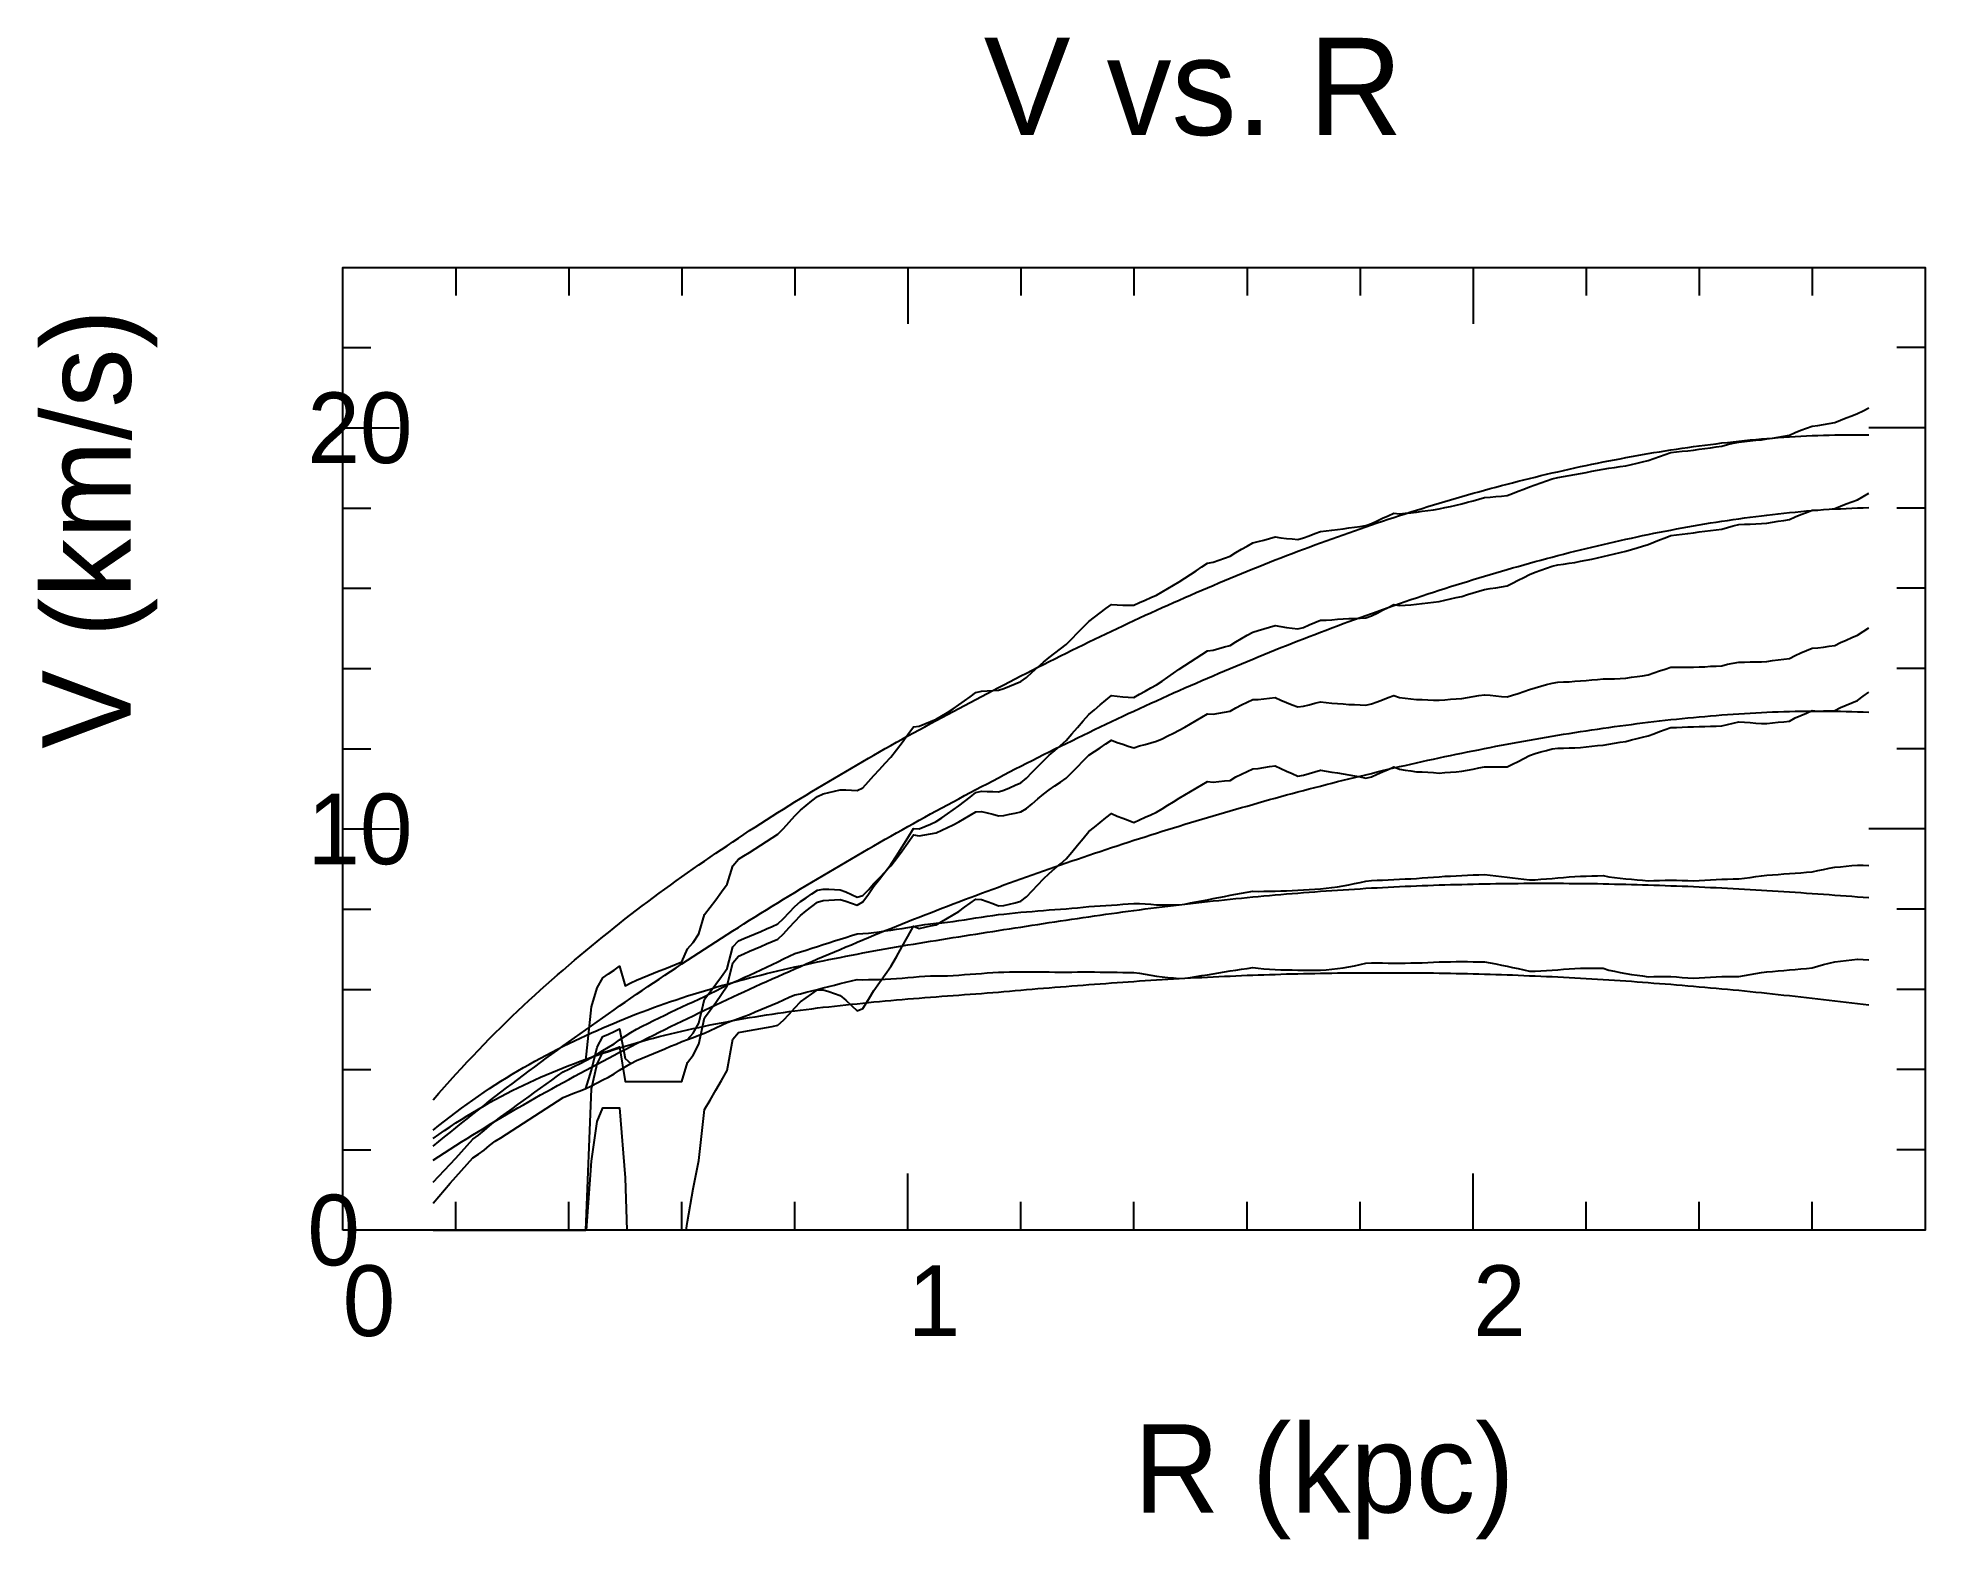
# Model space of a CAD drawing. Extents: x -35 to 179, y -35 to 135.
import ezdxf

# ---------------------------------------------------------------- set-up
doc = ezdxf.new("R2010")
doc.units = 0

msp = doc.modelspace()

# ---------------------------------------------------------------- texts
at = {"color": 0}
for s, height, p in [('V vs. R', 11, (72.6, 124)), ('20', 8, (-4, 86.84)), ('10', 8, (-4, 41.42)), ('0', 8, (-4, -4)), ('0', 8, (0, -12)), ('1', 8, (64, -12)), ('2', 8, (128, -12)), ('R (kpc)', 10, (89.6, -32))]:
    msp.add_text(s, height=height, dxfattribs=at).set_placement(p)
msp.add_text('V (km/s)', height=10, rotation=90, dxfattribs=at).set_placement((-24, 54.5))

# ---------------------------------------------------------------- linework, layer by layer
at = {"color": 0}
for p, q in [((12.8, 109), (12.8, 105.81)), ((25.6, 109), (25.6, 105.81)), ((38.4, 109), (38.4, 105.81)), ((51.2, 109), (51.2, 105.81)), ((64, 109), (64, 102.61)), ((76.8, 109), (76.8, 105.81)), ((89.6, 109), (89.6, 105.81)), ((102.4, 109), (102.4, 105.81)), ((115.2, 109), (115.2, 105.81)), ((128, 109), (128, 102.61)), ((140.8, 109), (140.8, 105.81)), ((153.6, 109), (153.6, 105.81)), ((166.4, 109), (166.4, 105.81)), ((0, 99.92), (3.2, 99.92)), ((179.2, 99.92), (176, 99.92)), ((0, 90.84), (6.4, 90.84)), ((179.2, 90.84), (172.8, 90.84)), ((0, 81.75), (3.2, 81.75)), ((179.2, 81.75), (176, 81.75)), ((0, 72.67), (3.2, 72.67)), ((179.2, 72.67), (176, 72.67)), ((0, 63.59), (3.2, 63.59)), ((179.2, 63.59), (176, 63.59)), ((0, 54.5), (3.2, 54.5)), ((179.2, 54.5), (176, 54.5)), ((0, 45.42), (6.4, 45.42)), ((179.2, 45.42), (172.8, 45.42)), ((0, 36.34), (3.2, 36.34)), ((179.2, 36.34), (176, 36.34)), ((0, 27.25), (3.2, 27.25)), ((179.2, 27.25), (176, 27.25)), ((0, 18.17), (3.2, 18.17)), ((179.2, 18.17), (176, 18.17)), ((0, 9.08), (3.2, 9.08)), ((179.2, 9.08), (176, 9.08)), ((64, 0), (64, 6.4)), ((128, 0), (128, 6.4)), ((12.8, 0), (12.8, 3.2)), ((25.6, 0), (25.6, 3.2)), ((38.4, 0), (38.4, 3.2)), ((51.2, 0), (51.2, 3.2)), ((76.8, 0), (76.8, 3.2)), ((89.6, 0), (89.6, 3.2)), ((102.4, 0), (102.4, 3.2)), ((115.2, 0), (115.2, 3.2)), ((140.8, 0), (140.8, 3.2)), ((153.6, 0), (153.6, 3.2)), ((166.4, 0), (166.4, 3.2))]:
    msp.add_line(p, q, dxfattribs=at)
msp.add_lwpolyline([(0, 0), (0, 109), (179.2, 109), (179.2, 0)], close=True, dxfattribs=at)
at = {"color": 4}
for points in [[(10.24, 5.43), (10.88, 6.08), (11.52, 6.76), (12.16, 7.46), (12.8, 8.15), (13.44, 8.86), (14.08, 9.57), (14.72, 10.29), (15.36, 10.74), (16, 11.27), (16.64, 11.81), (17.28, 12.34), (17.92, 12.8), (18.56, 13.27), (19.2, 13.74), (19.84, 14.21), (20.48, 14.67), (21.12, 15.13), (21.76, 15.59), (22.4, 16.05), (23.04, 16.52), (23.68, 16.98), (24.32, 17.44), (24.96, 17.9), (25.6, 18.23), (26.24, 18.55), (26.88, 18.86), (27.52, 19.18), (28.16, 25.26), (28.8, 27.42), (29.44, 28.57), (30.08, 28.99), (30.72, 29.43), (31.36, 29.89), (32, 27.66), (32.64, 28), (33.28, 28.29), (33.92, 28.55), (34.56, 28.81), (35.2, 29.07), (35.84, 29.33), (36.48, 29.58), (37.12, 29.84), (37.76, 30.1), (38.4, 30.36), (39.04, 31.83), (39.68, 32.55), (40.32, 33.55), (40.96, 35.72), (41.6, 36.55), (42.24, 37.4), (42.88, 38.28), (43.52, 39.17), (44.16, 41.25), (44.8, 41.98), (45.44, 42.37), (46.08, 42.76), (46.72, 43.17), (47.36, 43.58), (48, 43.99), (48.64, 44.4), (49.28, 44.82), (49.92, 45.47), (50.56, 46.19), (51.2, 46.91), (51.84, 47.54), (52.48, 48.06), (53.12, 48.58), (53.76, 49.1), (54.4, 49.38), (55.04, 49.53), (55.68, 49.69), (56.32, 49.85), (56.96, 49.85), (57.6, 49.81), (58.24, 49.78), (58.88, 50.08), (59.52, 50.78), (60.16, 51.48), (60.8, 52.14), (61.44, 52.85), (62.08, 53.55), (62.72, 54.37), (63.36, 55.22), (64, 56.1), (64.64, 56.99), (65.28, 57.05), (65.92, 57.33), (66.56, 57.58), (67.2, 57.83), (67.84, 58.22), (68.48, 58.61), (69.12, 59.03), (69.76, 59.45), (70.4, 59.92), (71.04, 60.38), (71.68, 60.85), (72.32, 61.02), (72.96, 61.06), (73.6, 61.1), (74.24, 61.14), (74.88, 61.32), (75.52, 61.59), (76.16, 61.85), (76.8, 62.12), (77.44, 62.58), (78.08, 63.15), (78.72, 63.72), (79.36, 64.29), (80, 64.82), (80.64, 65.32), (81.28, 65.82), (81.92, 66.31), (82.56, 66.96), (83.2, 67.61), (83.84, 68.27), (84.48, 68.92), (85.12, 69.39), (85.76, 69.88), (86.4, 70.36), (87.04, 70.84), (87.68, 70.78), (88.32, 70.76), (88.96, 70.75), (89.6, 70.74), (90.24, 71.05), (90.88, 71.33), (91.52, 71.61), (92.16, 71.9), (92.8, 72.25), (93.44, 72.63), (94.08, 73.02), (94.72, 73.4), (95.36, 73.81), (96, 74.24), (96.64, 74.66), (97.28, 75.09), (97.92, 75.51), (98.56, 75.64), (99.2, 75.85), (99.84, 76.07), (100.48, 76.29), (101.12, 76.71), (101.76, 77.08), (102.4, 77.45), (103.04, 77.82), (103.68, 77.95), (104.32, 78.13), (104.96, 78.3), (105.6, 78.48), (106.24, 78.38), (106.88, 78.32), (107.52, 78.25), (108.16, 78.18), (108.8, 78.36), (109.44, 78.61), (110.08, 78.86), (110.72, 79.11), (111.36, 79.16), (112, 79.25), (112.64, 79.33), (113.28, 79.41), (113.92, 79.5), (114.56, 79.59), (115.2, 79.68), (115.84, 79.78), (116.48, 80), (117.12, 80.29), (117.76, 80.59), (118.4, 80.88), (119.04, 81.17), (119.68, 81.11), (120.32, 81.17), (120.96, 81.22), (121.6, 81.27), (122.24, 81.38), (122.88, 81.47), (123.52, 81.56), (124.16, 81.65), (124.8, 81.8), (125.44, 81.94), (126.08, 82.08), (126.72, 82.22), (127.36, 82.4), (128, 82.58), (128.64, 82.76), (129.28, 82.94), (129.92, 83), (130.56, 83.05), (131.2, 83.11), (131.84, 83.16), (132.48, 83.39), (133.12, 83.65), (133.76, 83.9), (134.4, 84.15), (135.04, 84.38), (135.68, 84.61), (136.32, 84.83), (136.96, 85.05), (137.6, 85.21), (138.24, 85.32), (138.88, 85.43), (139.52, 85.55), (140.16, 85.67), (140.8, 85.79), (141.44, 85.92), (142.08, 86.04), (142.72, 86.16), (143.36, 86.25), (144, 86.35), (144.64, 86.45), (145.28, 86.54), (145.92, 86.7), (146.56, 86.84), (147.2, 86.99), (147.84, 87.13), (148.48, 87.37), (149.12, 87.59), (149.76, 87.82), (150.4, 88.04), (151.04, 88.11), (151.68, 88.18), (152.32, 88.24), (152.96, 88.31), (153.6, 88.4), (154.24, 88.49), (154.88, 88.58), (155.52, 88.67), (156.16, 88.75), (156.8, 88.93), (157.44, 89.08), (158.08, 89.23), (158.72, 89.29), (159.36, 89.36), (160, 89.42), (160.64, 89.48), (161.28, 89.57), (161.92, 89.68), (162.56, 89.79), (163.2, 89.9), (163.84, 90.01), (164.48, 90.31), (165.12, 90.56), (165.76, 90.8), (166.4, 91.04), (167.04, 91.11), (167.68, 91.22), (168.32, 91.34), (168.96, 91.44), (169.6, 91.71), (170.24, 91.96), (170.88, 92.2), (171.52, 92.44), (172.16, 92.77), (172.8, 93.1)], [(10.24, 0), (10.88, 0), (11.52, 0), (12.16, 0), (12.8, 0), (13.44, 0), (14.08, 0), (14.72, 0), (15.36, 0), (16, 0), (16.64, 0), (17.28, 0), (17.92, 0), (18.56, 0), (19.2, 0), (19.84, 0), (20.48, 0), (21.12, 0), (21.76, 0), (22.4, 0), (23.04, 0), (23.68, 0), (24.32, 0), (24.96, 0), (25.6, 0), (26.24, 0), (26.88, 0), (27.52, 0), (28.16, 15.99), (28.8, 18.82), (29.44, 20.09), (30.08, 20.3), (30.72, 20.52), (31.36, 20.74), (32, 16.82), (32.64, 16.82), (33.28, 16.82), (33.92, 16.82), (34.56, 16.82), (35.2, 16.82), (35.84, 16.82), (36.48, 16.82), (37.12, 16.82), (37.76, 16.82), (38.4, 16.82), (39.04, 18.97), (39.68, 19.78), (40.32, 21.04), (40.96, 24.04), (41.6, 24.89), (42.24, 25.78), (42.88, 26.7), (43.52, 27.64), (44.16, 30.27), (44.8, 31), (45.44, 31.28), (46.08, 31.56), (46.72, 31.84), (47.36, 32.12), (48, 32.39), (48.64, 32.67), (49.28, 32.95), (49.92, 33.55), (50.56, 34.24), (51.2, 34.92), (51.84, 35.61), (52.48, 36.13), (53.12, 36.63), (53.76, 37.13), (54.4, 37.33), (55.04, 37.36), (55.68, 37.39), (56.32, 37.42), (56.96, 37.24), (57.6, 37.01), (58.24, 36.78), (58.88, 37.16), (59.52, 38.04), (60.16, 38.92), (60.8, 39.74), (61.44, 40.57), (62.08, 41.4), (62.72, 42.37), (63.36, 43.39), (64, 44.42), (64.64, 45.45), (65.28, 45.44), (65.92, 45.71), (66.56, 45.97), (67.2, 46.24), (67.84, 46.68), (68.48, 47.13), (69.12, 47.57), (69.76, 48.02), (70.4, 48.53), (71.04, 49.03), (71.68, 49.53), (72.32, 49.68), (72.96, 49.66), (73.6, 49.64), (74.24, 49.62), (74.88, 49.8), (75.52, 50.08), (76.16, 50.36), (76.8, 50.64), (77.44, 51.17), (78.08, 51.83), (78.72, 52.48), (79.36, 53.14), (80, 53.75), (80.64, 54.31), (81.28, 54.88), (81.92, 55.44), (82.56, 56.17), (83.2, 56.91), (83.84, 57.65), (84.48, 58.39), (85.12, 58.92), (85.76, 59.46), (86.4, 60), (87.04, 60.54), (87.68, 60.44), (88.32, 60.39), (88.96, 60.34), (89.6, 60.3), (90.24, 60.68), (90.88, 61.03), (91.52, 61.39), (92.16, 61.74), (92.8, 62.16), (93.44, 62.6), (94.08, 63.05), (94.72, 63.49), (95.36, 63.92), (96, 64.34), (96.64, 64.76), (97.28, 65.18), (97.92, 65.6), (98.56, 65.67), (99.2, 65.85), (99.84, 66.02), (100.48, 66.2), (101.12, 66.62), (101.76, 66.98), (102.4, 67.34), (103.04, 67.7), (103.68, 67.87), (104.32, 68.06), (104.96, 68.26), (105.6, 68.46), (106.24, 68.34), (106.88, 68.24), (107.52, 68.15), (108.16, 68.06), (108.8, 68.24), (109.44, 68.51), (110.08, 68.78), (110.72, 69.04), (111.36, 69.06), (112, 69.1), (112.64, 69.15), (113.28, 69.2), (113.92, 69.23), (114.56, 69.26), (115.2, 69.29), (115.84, 69.32), (116.48, 69.53), (117.12, 69.85), (117.76, 70.17), (118.4, 70.49), (119.04, 70.82), (119.68, 70.72), (120.32, 70.77), (120.96, 70.81), (121.6, 70.85), (122.24, 70.95), (122.88, 71.02), (123.52, 71.1), (124.16, 71.18), (124.8, 71.33), (125.44, 71.47), (126.08, 71.61), (126.72, 71.75), (127.36, 71.95), (128, 72.14), (128.64, 72.33), (129.28, 72.53), (129.92, 72.63), (130.56, 72.73), (131.2, 72.83), (131.84, 72.93), (132.48, 73.24), (133.12, 73.57), (133.76, 73.9), (134.4, 74.23), (135.04, 74.48), (135.68, 74.71), (136.32, 74.94), (136.96, 75.16), (137.6, 75.31), (138.24, 75.4), (138.88, 75.5), (139.52, 75.6), (140.16, 75.72), (140.8, 75.85), (141.44, 75.98), (142.08, 76.12), (142.72, 76.25), (143.36, 76.41), (144, 76.57), (144.64, 76.72), (145.28, 76.87), (145.92, 77.07), (146.56, 77.26), (147.2, 77.45), (147.84, 77.63), (148.48, 77.89), (149.12, 78.14), (149.76, 78.38), (150.4, 78.63), (151.04, 78.71), (151.68, 78.79), (152.32, 78.88), (152.96, 78.96), (153.6, 79.04), (154.24, 79.12), (154.88, 79.2), (155.52, 79.28), (156.16, 79.36), (156.8, 79.56), (157.44, 79.72), (158.08, 79.87), (158.72, 79.91), (159.36, 79.94), (160, 79.96), (160.64, 79.99), (161.28, 80.05), (161.92, 80.16), (162.56, 80.26), (163.2, 80.35), (163.84, 80.45), (164.48, 80.77), (165.12, 81.02), (165.76, 81.26), (166.4, 81.51), (167.04, 81.51), (167.68, 81.57), (168.32, 81.63), (168.96, 81.69), (169.6, 81.97), (170.24, 82.21), (170.88, 82.45), (171.52, 82.69), (172.16, 83.07), (172.8, 83.45)], [(10.24, 5.43), (10.88, 6.08), (11.52, 6.76), (12.16, 7.46), (12.8, 8.15), (13.44, 8.86), (14.08, 9.57), (14.72, 10.29), (15.36, 10.74), (16, 11.27), (16.64, 11.81), (17.28, 12.34), (17.92, 12.8), (18.56, 13.27), (19.2, 13.74), (19.84, 14.21), (20.48, 14.67), (21.12, 15.13), (21.76, 15.59), (22.4, 16.05), (23.04, 16.52), (23.68, 16.98), (24.32, 17.44), (24.96, 17.9), (25.6, 18.23), (26.24, 18.55), (26.88, 18.86), (27.52, 19.18), (28.16, 19.55), (28.8, 19.93), (29.44, 20.31), (30.08, 20.69), (30.72, 21.1), (31.36, 21.53), (32, 21.96), (32.64, 22.38), (33.28, 22.74), (33.92, 23.07), (34.56, 23.39), (35.2, 23.71), (35.84, 24.03), (36.48, 24.34), (37.12, 24.65), (37.76, 24.96), (38.4, 25.27), (39.04, 25.56), (39.68, 25.85), (40.32, 26.14), (40.96, 26.43), (41.6, 26.77), (42.24, 27.1), (42.88, 27.43), (43.52, 27.75), (44.16, 28.03), (44.8, 28.3), (45.44, 28.58), (46.08, 28.86), (46.72, 29.16), (47.36, 29.46), (48, 29.77), (48.64, 30.07), (49.28, 30.38), (49.92, 30.7), (50.56, 31.01), (51.2, 31.32), (51.84, 31.5), (52.48, 31.7), (53.12, 31.91), (53.76, 32.12), (54.4, 32.32), (55.04, 32.53), (55.68, 32.73), (56.32, 32.93), (56.96, 33.13), (57.6, 33.34), (58.24, 33.54), (58.88, 33.57), (59.52, 33.63), (60.16, 33.7), (60.8, 33.77), (61.44, 33.87), (62.08, 33.96), (62.72, 34.06), (63.36, 34.16), (64, 34.27), (64.64, 34.38), (65.28, 34.49), (65.92, 34.6), (66.56, 34.67), (67.2, 34.73), (67.84, 34.79), (68.48, 34.85), (69.12, 34.94), (69.76, 35.04), (70.4, 35.14), (71.04, 35.24), (71.68, 35.34), (72.32, 35.44), (72.96, 35.53), (73.6, 35.63), (74.24, 35.71), (74.88, 35.78), (75.52, 35.85), (76.16, 35.91), (76.8, 35.98), (77.44, 36.03), (78.08, 36.08), (78.72, 36.13), (79.36, 36.19), (80, 36.24), (80.64, 36.29), (81.28, 36.33), (81.92, 36.38), (82.56, 36.45), (83.2, 36.5), (83.84, 36.56), (84.48, 36.62), (85.12, 36.66), (85.76, 36.7), (86.4, 36.74), (87.04, 36.78), (87.68, 36.83), (88.32, 36.88), (88.96, 36.93), (89.6, 36.98), (90.24, 36.96), (90.88, 36.92), (91.52, 36.88), (92.16, 36.84), (92.8, 36.83), (93.44, 36.83), (94.08, 36.83), (94.72, 36.84), (95.36, 36.91), (96, 37.03), (96.64, 37.15), (97.28, 37.27), (97.92, 37.4), (98.56, 37.53), (99.2, 37.66), (99.84, 37.78), (100.48, 37.91), (101.12, 38.03), (101.76, 38.14), (102.4, 38.26), (103.04, 38.37), (103.68, 38.35), (104.32, 38.36), (104.96, 38.36), (105.6, 38.36), (106.24, 38.39), (106.88, 38.42), (107.52, 38.45), (108.16, 38.47), (108.8, 38.51), (109.44, 38.55), (110.08, 38.59), (110.72, 38.62), (111.36, 38.7), (112, 38.79), (112.64, 38.87), (113.28, 38.96), (113.92, 39.08), (114.56, 39.22), (115.2, 39.36), (115.84, 39.5), (116.48, 39.57), (117.12, 39.6), (117.76, 39.62), (118.4, 39.65), (119.04, 39.68), (119.68, 39.71), (120.32, 39.75), (120.96, 39.78), (121.6, 39.81), (122.24, 39.87), (122.88, 39.92), (123.52, 39.96), (124.16, 40.01), (124.8, 40.05), (125.44, 40.08), (126.08, 40.12), (126.72, 40.16), (127.36, 40.18), (128, 40.2), (128.64, 40.22), (129.28, 40.24), (129.92, 40.17), (130.56, 40.1), (131.2, 40.03), (131.84, 39.97), (132.48, 39.89), (133.12, 39.8), (133.76, 39.72), (134.4, 39.64), (135.04, 39.66), (135.68, 39.71), (136.32, 39.76), (136.96, 39.81), (137.6, 39.86), (138.24, 39.92), (138.88, 39.98), (139.52, 40.03), (140.16, 40.07), (140.8, 40.08), (141.44, 40.1), (142.08, 40.11), (142.72, 40.13), (143.36, 40), (144, 39.92), (144.64, 39.83), (145.28, 39.75), (145.92, 39.71), (146.56, 39.66), (147.2, 39.6), (147.84, 39.55), (148.48, 39.58), (149.12, 39.59), (149.76, 39.6), (150.4, 39.62), (151.04, 39.6), (151.68, 39.58), (152.32, 39.57), (152.96, 39.55), (153.6, 39.58), (154.24, 39.62), (154.88, 39.66), (155.52, 39.7), (156.16, 39.72), (156.8, 39.74), (157.44, 39.76), (158.08, 39.77), (158.72, 39.84), (159.36, 39.93), (160, 40.02), (160.64, 40.12), (161.28, 40.18), (161.92, 40.23), (162.56, 40.27), (163.2, 40.32), (163.84, 40.36), (164.48, 40.41), (165.12, 40.46), (165.76, 40.51), (166.4, 40.56), (167.04, 40.71), (167.68, 40.84), (168.32, 40.96), (168.96, 41.09), (169.6, 41.14), (170.24, 41.2), (170.88, 41.26), (171.52, 41.32), (172.16, 41.3), (172.8, 41.29)]]:
    msp.add_lwpolyline(points, dxfattribs=at)
at = {"color": 3}
for points in [[(10.24, 14.75), (10.88, 15.49), (11.52, 16.22), (12.16, 16.94), (12.8, 17.64), (13.44, 18.34), (14.08, 19.03), (14.72, 19.7), (15.36, 20.37), (16, 21.03), (16.64, 21.68), (17.28, 22.32), (17.92, 22.95), (18.56, 23.58), (19.2, 24.2), (19.84, 24.81), (20.48, 25.41), (21.12, 26.01), (21.76, 26.59), (22.4, 27.18), (23.04, 27.75), (23.68, 28.32), (24.32, 28.89), (24.96, 29.44), (25.6, 30), (26.24, 30.54), (26.88, 31.08), (27.52, 31.62), (28.16, 32.15), (28.8, 32.67), (29.44, 33.19), (30.08, 33.7), (30.72, 34.21), (31.36, 34.72), (32, 35.22), (32.64, 35.71), (33.28, 36.21), (33.92, 36.69), (34.56, 37.17), (35.2, 37.65), (35.84, 38.13), (36.48, 38.6), (37.12, 39.06), (37.76, 39.53), (38.4, 39.98), (39.04, 40.44), (39.68, 40.89), (40.32, 41.34), (40.96, 41.78), (41.6, 42.22), (42.24, 42.66), (42.88, 43.09), (43.52, 43.52), (44.16, 43.95), (44.8, 44.38), (45.44, 44.8), (46.08, 45.22), (46.72, 45.63), (47.36, 46.05), (48, 46.46), (48.64, 46.86), (49.28, 47.27), (49.92, 47.67), (50.56, 48.07), (51.2, 48.47), (51.84, 48.86), (52.48, 49.25), (53.12, 49.64), (53.76, 50.03), (54.4, 50.41), (55.04, 50.8), (55.68, 51.18), (56.32, 51.56), (56.96, 51.93), (57.6, 52.31), (58.24, 52.68), (58.88, 53.05), (59.52, 53.42), (60.16, 53.78), (60.8, 54.15), (61.44, 54.51), (62.08, 54.87), (62.72, 55.23), (63.36, 55.58), (64, 55.94), (64.64, 56.29), (65.28, 56.64), (65.92, 56.99), (66.56, 57.34), (67.2, 57.69), (67.84, 58.04), (68.48, 58.38), (69.12, 58.72), (69.76, 59.06), (70.4, 59.4), (71.04, 59.74), (71.68, 60.08), (72.32, 60.42), (72.96, 60.75), (73.6, 61.09), (74.24, 61.42), (74.88, 61.75), (75.52, 62.09), (76.16, 62.42), (76.8, 62.75), (77.44, 63.07), (78.08, 63.4), (78.72, 63.73), (79.36, 64.05), (80, 64.37), (80.64, 64.69), (81.28, 65.01), (81.92, 65.33), (82.56, 65.65), (83.2, 65.96), (83.84, 66.28), (84.48, 66.59), (85.12, 66.9), (85.76, 67.2), (86.4, 67.51), (87.04, 67.81), (87.68, 68.12), (88.32, 68.42), (88.96, 68.72), (89.6, 69.02), (90.24, 69.31), (90.88, 69.61), (91.52, 69.9), (92.16, 70.19), (92.8, 70.48), (93.44, 70.76), (94.08, 71.05), (94.72, 71.33), (95.36, 71.61), (96, 71.89), (96.64, 72.17), (97.28, 72.45), (97.92, 72.72), (98.56, 72.99), (99.2, 73.27), (99.84, 73.53), (100.48, 73.8), (101.12, 74.07), (101.76, 74.33), (102.4, 74.59), (103.04, 74.85), (103.68, 75.11), (104.32, 75.36), (104.96, 75.61), (105.6, 75.87), (106.24, 76.12), (106.88, 76.36), (107.52, 76.61), (108.16, 76.85), (108.8, 77.09), (109.44, 77.33), (110.08, 77.57), (110.72, 77.81), (111.36, 78.04), (112, 78.27), (112.64, 78.5), (113.28, 78.73), (113.92, 78.96), (114.56, 79.18), (115.2, 79.4), (115.84, 79.62), (116.48, 79.84), (117.12, 80.06), (117.76, 80.27), (118.4, 80.48), (119.04, 80.69), (119.68, 80.9), (120.32, 81.11), (120.96, 81.31), (121.6, 81.51), (122.24, 81.71), (122.88, 81.91), (123.52, 82.11), (124.16, 82.3), (124.8, 82.49), (125.44, 82.68), (126.08, 82.87), (126.72, 83.05), (127.36, 83.24), (128, 83.42), (128.64, 83.6), (129.28, 83.77), (129.92, 83.95), (130.56, 84.12), (131.2, 84.29), (131.84, 84.46), (132.48, 84.62), (133.12, 84.79), (133.76, 84.95), (134.4, 85.11), (135.04, 85.26), (135.68, 85.42), (136.32, 85.57), (136.96, 85.72), (137.6, 85.87), (138.24, 86.02), (138.88, 86.16), (139.52, 86.3), (140.16, 86.44), (140.8, 86.58), (141.44, 86.71), (142.08, 86.84), (142.72, 86.97), (143.36, 87.1), (144, 87.22), (144.64, 87.34), (145.28, 87.46), (145.92, 87.58), (146.56, 87.7), (147.2, 87.81), (147.84, 87.92), (148.48, 88.03), (149.12, 88.13), (149.76, 88.24), (150.4, 88.34), (151.04, 88.43), (151.68, 88.53), (152.32, 88.62), (152.96, 88.71), (153.6, 88.8), (154.24, 88.88), (154.88, 88.96), (155.52, 89.04), (156.16, 89.12), (156.8, 89.19), (157.44, 89.26), (158.08, 89.33), (158.72, 89.4), (159.36, 89.46), (160, 89.52), (160.64, 89.58), (161.28, 89.63), (161.92, 89.68), (162.56, 89.73), (163.2, 89.77), (163.84, 89.81), (164.48, 89.85), (165.12, 89.89), (165.76, 89.92), (166.4, 89.95), (167.04, 89.97), (167.68, 89.99), (168.32, 90.01), (168.96, 90.03), (169.6, 90.04), (170.24, 90.05), (170.88, 90.05), (171.52, 90.05), (172.16, 90.05), (172.8, 90.04)], [(10.24, 9.49), (10.88, 10.02), (11.52, 10.54), (12.16, 11.06), (12.8, 11.58), (13.44, 12.09), (14.08, 12.6), (14.72, 13.11), (15.36, 13.61), (16, 14.11), (16.64, 14.61), (17.28, 15.11), (17.92, 15.6), (18.56, 16.09), (19.2, 16.57), (19.84, 17.06), (20.48, 17.54), (21.12, 18.02), (21.76, 18.49), (22.4, 18.97), (23.04, 19.44), (23.68, 19.91), (24.32, 20.37), (24.96, 20.84), (25.6, 21.3), (26.24, 21.76), (26.88, 22.22), (27.52, 22.68), (28.16, 23.13), (28.8, 23.58), (29.44, 24.03), (30.08, 24.48), (30.72, 24.93), (31.36, 25.37), (32, 25.81), (32.64, 26.25), (33.28, 26.69), (33.92, 27.12), (34.56, 27.56), (35.2, 27.99), (35.84, 28.42), (36.48, 28.85), (37.12, 29.28), (37.76, 29.7), (38.4, 30.13), (39.04, 30.55), (39.68, 30.97), (40.32, 31.38), (40.96, 31.8), (41.6, 32.22), (42.24, 32.63), (42.88, 33.04), (43.52, 33.45), (44.16, 33.86), (44.8, 34.26), (45.44, 34.67), (46.08, 35.07), (46.72, 35.47), (47.36, 35.87), (48, 36.27), (48.64, 36.66), (49.28, 37.06), (49.92, 37.45), (50.56, 37.84), (51.2, 38.23), (51.84, 38.62), (52.48, 39), (53.12, 39.39), (53.76, 39.77), (54.4, 40.15), (55.04, 40.53), (55.68, 40.91), (56.32, 41.29), (56.96, 41.66), (57.6, 42.04), (58.24, 42.41), (58.88, 42.78), (59.52, 43.15), (60.16, 43.52), (60.8, 43.88), (61.44, 44.25), (62.08, 44.61), (62.72, 44.97), (63.36, 45.33), (64, 45.69), (64.64, 46.05), (65.28, 46.4), (65.92, 46.75), (66.56, 47.11), (67.2, 47.46), (67.84, 47.81), (68.48, 48.15), (69.12, 48.5), (69.76, 48.84), (70.4, 49.19), (71.04, 49.53), (71.68, 49.87), (72.32, 50.21), (72.96, 50.54), (73.6, 50.88), (74.24, 51.21), (74.88, 51.55), (75.52, 51.88), (76.16, 52.21), (76.8, 52.53), (77.44, 52.86), (78.08, 53.18), (78.72, 53.51), (79.36, 53.83), (80, 54.15), (80.64, 54.47), (81.28, 54.79), (81.92, 55.1), (82.56, 55.41), (83.2, 55.73), (83.84, 56.04), (84.48, 56.35), (85.12, 56.66), (85.76, 56.96), (86.4, 57.27), (87.04, 57.57), (87.68, 57.87), (88.32, 58.17), (88.96, 58.47), (89.6, 58.77), (90.24, 59.07), (90.88, 59.36), (91.52, 59.65), (92.16, 59.94), (92.8, 60.23), (93.44, 60.52), (94.08, 60.81), (94.72, 61.09), (95.36, 61.38), (96, 61.66), (96.64, 61.94), (97.28, 62.22), (97.92, 62.49), (98.56, 62.77), (99.2, 63.04), (99.84, 63.31), (100.48, 63.59), (101.12, 63.85), (101.76, 64.12), (102.4, 64.39), (103.04, 64.65), (103.68, 64.91), (104.32, 65.18), (104.96, 65.43), (105.6, 65.69), (106.24, 65.95), (106.88, 66.2), (107.52, 66.46), (108.16, 66.71), (108.8, 66.96), (109.44, 67.21), (110.08, 67.45), (110.72, 67.7), (111.36, 67.94), (112, 68.18), (112.64, 68.42), (113.28, 68.66), (113.92, 68.89), (114.56, 69.13), (115.2, 69.36), (115.84, 69.59), (116.48, 69.82), (117.12, 70.05), (117.76, 70.28), (118.4, 70.5), (119.04, 70.72), (119.68, 70.94), (120.32, 71.16), (120.96, 71.38), (121.6, 71.59), (122.24, 71.81), (122.88, 72.02), (123.52, 72.23), (124.16, 72.44), (124.8, 72.64), (125.44, 72.85), (126.08, 73.05), (126.72, 73.25), (127.36, 73.45), (128, 73.65), (128.64, 73.84), (129.28, 74.03), (129.92, 74.23), (130.56, 74.42), (131.2, 74.6), (131.84, 74.79), (132.48, 74.97), (133.12, 75.15), (133.76, 75.33), (134.4, 75.51), (135.04, 75.69), (135.68, 75.86), (136.32, 76.03), (136.96, 76.2), (137.6, 76.37), (138.24, 76.53), (138.88, 76.7), (139.52, 76.86), (140.16, 77.02), (140.8, 77.18), (141.44, 77.33), (142.08, 77.48), (142.72, 77.63), (143.36, 77.78), (144, 77.93), (144.64, 78.07), (145.28, 78.21), (145.92, 78.35), (146.56, 78.49), (147.2, 78.63), (147.84, 78.76), (148.48, 78.89), (149.12, 79.02), (149.76, 79.14), (150.4, 79.26), (151.04, 79.38), (151.68, 79.5), (152.32, 79.62), (152.96, 79.73), (153.6, 79.84), (154.24, 79.95), (154.88, 80.06), (155.52, 80.16), (156.16, 80.26), (156.8, 80.36), (157.44, 80.45), (158.08, 80.54), (158.72, 80.63), (159.36, 80.72), (160, 80.8), (160.64, 80.88), (161.28, 80.96), (161.92, 81.03), (162.56, 81.11), (163.2, 81.18), (163.84, 81.24), (164.48, 81.3), (165.12, 81.36), (165.76, 81.42), (166.4, 81.47), (167.04, 81.52), (167.68, 81.57), (168.32, 81.61), (168.96, 81.65), (169.6, 81.68), (170.24, 81.71), (170.88, 81.74), (171.52, 81.76), (172.16, 81.78), (172.8, 81.8)], [(10.24, 11.29), (10.88, 11.82), (11.52, 12.33), (12.16, 12.83), (12.8, 13.31), (13.44, 13.79), (14.08, 14.25), (14.72, 14.71), (15.36, 15.15), (16, 15.59), (16.64, 16.01), (17.28, 16.43), (17.92, 16.84), (18.56, 17.24), (19.2, 17.63), (19.84, 18.01), (20.48, 18.39), (21.12, 18.75), (21.76, 19.11), (22.4, 19.46), (23.04, 19.81), (23.68, 20.15), (24.32, 20.48), (24.96, 20.8), (25.6, 21.12), (26.24, 21.43), (26.88, 21.73), (27.52, 22.03), (28.16, 22.32), (28.8, 22.61), (29.44, 22.89), (30.08, 23.17), (30.72, 23.44), (31.36, 23.7), (32, 23.96), (32.64, 24.22), (33.28, 24.46), (33.92, 24.71), (34.56, 24.95), (35.2, 25.18), (35.84, 25.41), (36.48, 25.64), (37.12, 25.86), (37.76, 26.08), (38.4, 26.29), (39.04, 26.5), (39.68, 26.7), (40.32, 26.9), (40.96, 27.1), (41.6, 27.29), (42.24, 27.48), (42.88, 27.67), (43.52, 27.85), (44.16, 28.03), (44.8, 28.2), (45.44, 28.38), (46.08, 28.54), (46.72, 28.71), (47.36, 28.87), (48, 29.03), (48.64, 29.19), (49.28, 29.34), (49.92, 29.49), (50.56, 29.64), (51.2, 29.79), (51.84, 29.93), (52.48, 30.07), (53.12, 30.21), (53.76, 30.35), (54.4, 30.48), (55.04, 30.62), (55.68, 30.75), (56.32, 30.87), (56.96, 31), (57.6, 31.12), (58.24, 31.25), (58.88, 31.37), (59.52, 31.49), (60.16, 31.6), (60.8, 31.72), (61.44, 31.83), (62.08, 31.95), (62.72, 32.06), (63.36, 32.17), (64, 32.28), (64.64, 32.38), (65.28, 32.49), (65.92, 32.59), (66.56, 32.7), (67.2, 32.8), (67.84, 32.91), (68.48, 33.01), (69.12, 33.11), (69.76, 33.21), (70.4, 33.31), (71.04, 33.41), (71.68, 33.51), (72.32, 33.61), (72.96, 33.71), (73.6, 33.81), (74.24, 33.91), (74.88, 34.01), (75.52, 34.11), (76.16, 34.21), (76.8, 34.31), (77.44, 34.41), (78.08, 34.51), (78.72, 34.61), (79.36, 34.71), (80, 34.81), (80.64, 34.91), (81.28, 35), (81.92, 35.1), (82.56, 35.2), (83.2, 35.29), (83.84, 35.38), (84.48, 35.48), (85.12, 35.57), (85.76, 35.66), (86.4, 35.75), (87.04, 35.84), (87.68, 35.93), (88.32, 36.01), (88.96, 36.1), (89.6, 36.19), (90.24, 36.27), (90.88, 36.35), (91.52, 36.43), (92.16, 36.51), (92.8, 36.59), (93.44, 36.67), (94.08, 36.75), (94.72, 36.83), (95.36, 36.9), (96, 36.98), (96.64, 37.05), (97.28, 37.12), (97.92, 37.19), (98.56, 37.26), (99.2, 37.33), (99.84, 37.4), (100.48, 37.46), (101.12, 37.53), (101.76, 37.59), (102.4, 37.65), (103.04, 37.71), (103.68, 37.77), (104.32, 37.83), (104.96, 37.89), (105.6, 37.95), (106.24, 38), (106.88, 38.06), (107.52, 38.11), (108.16, 38.16), (108.8, 38.21), (109.44, 38.26), (110.08, 38.31), (110.72, 38.36), (111.36, 38.4), (112, 38.45), (112.64, 38.49), (113.28, 38.53), (113.92, 38.57), (114.56, 38.61), (115.2, 38.65), (115.84, 38.69), (116.48, 38.73), (117.12, 38.76), (117.76, 38.8), (118.4, 38.83), (119.04, 38.86), (119.68, 38.89), (120.32, 38.92), (120.96, 38.95), (121.6, 38.97), (122.24, 39), (122.88, 39.02), (123.52, 39.05), (124.16, 39.07), (124.8, 39.09), (125.44, 39.11), (126.08, 39.13), (126.72, 39.14), (127.36, 39.16), (128, 39.18), (128.64, 39.19), (129.28, 39.2), (129.92, 39.21), (130.56, 39.22), (131.2, 39.23), (131.84, 39.24), (132.48, 39.25), (133.12, 39.25), (133.76, 39.26), (134.4, 39.26), (135.04, 39.26), (135.68, 39.26), (136.32, 39.26), (136.96, 39.26), (137.6, 39.26), (138.24, 39.26), (138.88, 39.25), (139.52, 39.25), (140.16, 39.24), (140.8, 39.23), (141.44, 39.23), (142.08, 39.22), (142.72, 39.2), (143.36, 39.19), (144, 39.18), (144.64, 39.17), (145.28, 39.15), (145.92, 39.13), (146.56, 39.12), (147.2, 39.1), (147.84, 39.08), (148.48, 39.06), (149.12, 39.04), (149.76, 39.02), (150.4, 38.99), (151.04, 38.97), (151.68, 38.94), (152.32, 38.92), (152.96, 38.89), (153.6, 38.86), (154.24, 38.83), (154.88, 38.8), (155.52, 38.77), (156.16, 38.74), (156.8, 38.71), (157.44, 38.67), (158.08, 38.64), (158.72, 38.6), (159.36, 38.57), (160, 38.53), (160.64, 38.49), (161.28, 38.45), (161.92, 38.42), (162.56, 38.38), (163.2, 38.33), (163.84, 38.29), (164.48, 38.25), (165.12, 38.21), (165.76, 38.16), (166.4, 38.12), (167.04, 38.07), (167.68, 38.03), (168.32, 37.98), (168.96, 37.93), (169.6, 37.89), (170.24, 37.84), (170.88, 37.79), (171.52, 37.74), (172.16, 37.69), (172.8, 37.64)]]:
    msp.add_lwpolyline(points, dxfattribs=at)
at = {"color": 1}
msp.add_lwpolyline([(10.24, 3.04), (10.88, 3.79), (11.52, 4.54), (12.16, 5.29), (12.8, 6.02), (13.44, 6.74), (14.08, 7.46), (14.72, 8.18), (15.36, 8.57), (16, 9.06), (16.64, 9.56), (17.28, 10.05), (17.92, 10.44), (18.56, 10.86), (19.2, 11.28), (19.84, 11.7), (20.48, 12.11), (21.12, 12.52), (21.76, 12.93), (22.4, 13.34), (23.04, 13.76), (23.68, 14.18), (24.32, 14.59), (24.96, 15.01), (25.6, 15.27), (26.24, 15.52), (26.88, 15.77), (27.52, 16.02), (28.16, 18.1), (28.8, 20.71), (29.44, 21.92), (30.08, 22.17), (30.72, 22.47), (31.36, 22.77), (32, 19.41), (32.64, 18.87), (33.28, 19.19), (33.92, 19.46), (34.56, 19.73), (35.2, 20), (35.84, 20.27), (36.48, 20.53), (37.12, 20.8), (37.76, 21.06), (38.4, 21.33), (39.04, 21.58), (39.68, 22.3), (40.32, 23.41), (40.96, 26.13), (41.6, 26.96), (42.24, 27.83), (42.88, 28.71), (43.52, 29.62), (44.16, 32.07), (44.8, 32.75), (45.44, 33.01), (46.08, 33.26), (46.72, 33.54), (47.36, 33.82), (48, 34.1), (48.64, 34.38), (49.28, 34.67), (49.92, 35.27), (50.56, 35.95), (51.2, 36.63), (51.84, 37.21), (52.48, 37.63), (53.12, 38.06), (53.76, 38.48), (54.4, 38.61), (55.04, 38.58), (55.68, 38.55), (56.32, 38.52), (56.96, 38.28), (57.6, 37.99), (58.24, 37.7), (58.88, 37.86), (59.52, 38.53), (60.16, 39.22), (60.8, 39.86), (61.44, 40.54), (62.08, 41.22), (62.72, 42.06), (63.36, 42.94), (64, 43.84), (64.64, 44.76), (65.28, 44.62), (65.92, 44.76), (66.56, 44.87), (67.2, 44.98), (67.84, 45.26), (68.48, 45.56), (69.12, 45.88), (69.76, 46.21), (70.4, 46.6), (71.04, 46.99), (71.68, 47.37), (72.32, 47.39), (72.96, 47.23), (73.6, 47.07), (74.24, 46.91), (74.88, 46.93), (75.52, 47.07), (76.16, 47.2), (76.8, 47.34), (77.44, 47.74), (78.08, 48.27), (78.72, 48.81), (79.36, 49.35), (80, 49.84), (80.64, 50.28), (81.28, 50.73), (81.92, 51.17), (82.56, 51.81), (83.2, 52.46), (83.84, 53.11), (84.48, 53.76), (85.12, 54.17), (85.76, 54.6), (86.4, 55.04), (87.04, 55.47), (87.68, 55.2), (88.32, 55), (88.96, 54.8), (89.6, 54.6), (90.24, 54.81), (90.88, 54.99), (91.52, 55.18), (92.16, 55.36), (92.8, 55.63), (93.44, 55.95), (94.08, 56.27), (94.72, 56.59), (95.36, 56.94), (96, 57.31), (96.64, 57.69), (97.28, 58.07), (97.92, 58.44), (98.56, 58.43), (99.2, 58.54), (99.84, 58.65), (100.48, 58.76), (101.12, 59.14), (101.76, 59.45), (102.4, 59.76), (103.04, 60.08), (103.68, 60.09), (104.32, 60.15), (104.96, 60.21), (105.6, 60.28), (106.24, 59.99), (106.88, 59.74), (107.52, 59.48), (108.16, 59.23), (108.8, 59.3), (109.44, 59.47), (110.08, 59.64), (110.72, 59.82), (111.36, 59.72), (112, 59.67), (112.64, 59.62), (113.28, 59.57), (113.92, 59.52), (114.56, 59.49), (115.2, 59.46), (115.84, 59.43), (116.48, 59.57), (117.12, 59.81), (117.76, 60.05), (118.4, 60.29), (119.04, 60.53), (119.68, 60.3), (120.32, 60.22), (120.96, 60.14), (121.6, 60.06), (122.24, 60.06), (122.88, 60.04), (123.52, 60.01), (124.16, 59.99), (124.8, 60.05), (125.44, 60.1), (126.08, 60.14), (126.72, 60.18), (127.36, 60.3), (128, 60.4), (128.64, 60.51), (129.28, 60.61), (129.92, 60.55), (130.56, 60.49), (131.2, 60.43), (131.84, 60.37), (132.48, 60.55), (133.12, 60.77), (133.76, 60.99), (134.4, 61.2), (135.04, 61.39), (135.68, 61.57), (136.32, 61.76), (136.96, 61.94), (137.6, 62.02), (138.24, 62.06), (138.88, 62.09), (139.52, 62.13), (140.16, 62.17), (140.8, 62.23), (141.44, 62.29), (142.08, 62.34), (142.72, 62.4), (143.36, 62.41), (144, 62.43), (144.64, 62.46), (145.28, 62.48), (145.92, 62.59), (146.56, 62.68), (147.2, 62.77), (147.84, 62.87), (148.48, 63.1), (149.12, 63.31), (149.76, 63.52), (150.4, 63.73), (151.04, 63.72), (151.68, 63.73), (152.32, 63.73), (152.96, 63.73), (153.6, 63.76), (154.24, 63.79), (154.88, 63.83), (155.52, 63.86), (156.16, 63.88), (156.8, 64.06), (157.44, 64.18), (158.08, 64.3), (158.72, 64.31), (159.36, 64.32), (160, 64.33), (160.64, 64.34), (161.28, 64.39), (161.92, 64.47), (162.56, 64.55), (163.2, 64.63), (163.84, 64.71), (164.48, 65.07), (165.12, 65.34), (165.76, 65.61), (166.4, 65.88), (167.04, 65.92), (167.68, 66.01), (168.32, 66.11), (168.96, 66.2), (169.6, 66.52), (170.24, 66.8), (170.88, 67.08), (171.52, 67.36), (172.16, 67.77), (172.8, 68.17)], dxfattribs=at)
at = {"color": 2}
for points in [[(10.24, 3.04), (10.88, 3.79), (11.52, 4.54), (12.16, 5.29), (12.8, 6.02), (13.44, 6.74), (14.08, 7.46), (14.72, 8.18), (15.36, 8.57), (16, 9.06), (16.64, 9.56), (17.28, 10.05), (17.92, 10.44), (18.56, 10.86), (19.2, 11.28), (19.84, 11.7), (20.48, 12.11), (21.12, 12.52), (21.76, 12.93), (22.4, 13.34), (23.04, 13.76), (23.68, 14.18), (24.32, 14.59), (24.96, 15.01), (25.6, 15.27), (26.24, 15.52), (26.88, 15.77), (27.52, 16.02), (28.16, 18.1), (28.8, 20.71), (29.44, 21.92), (30.08, 22.17), (30.72, 22.47), (31.36, 22.77), (32, 19.41), (32.64, 18.87), (33.28, 19.19), (33.92, 19.46), (34.56, 19.73), (35.2, 20), (35.84, 20.27), (36.48, 20.53), (37.12, 20.8), (37.76, 21.06), (38.4, 21.33), (39.04, 21.58), (39.68, 22.3), (40.32, 23.41), (40.96, 26.13), (41.6, 26.96), (42.24, 27.83), (42.88, 28.71), (43.52, 29.62), (44.16, 32.07), (44.8, 32.75), (45.44, 33.01), (46.08, 33.26), (46.72, 33.54), (47.36, 33.82), (48, 34.1), (48.64, 34.38), (49.28, 34.67), (49.92, 35.27), (50.56, 35.95), (51.2, 36.63), (51.84, 37.21), (52.48, 37.63), (53.12, 38.06), (53.76, 38.48), (54.4, 38.61), (55.04, 38.58), (55.68, 38.55), (56.32, 38.52), (56.96, 38.28), (57.6, 37.99), (58.24, 37.7), (58.88, 37.86), (59.52, 38.53), (60.16, 39.22), (60.8, 39.86), (61.44, 40.54), (62.08, 41.22), (62.72, 42.06), (63.36, 42.94), (64, 43.84), (64.64, 44.76), (65.28, 44.62), (65.92, 44.76), (66.56, 44.87), (67.2, 44.98), (67.84, 45.26), (68.48, 45.56), (69.12, 45.88), (69.76, 46.21), (70.4, 46.6), (71.04, 46.99), (71.68, 47.37), (72.32, 47.39), (72.96, 47.23), (73.6, 47.07), (74.24, 46.91), (74.88, 46.93), (75.52, 47.07), (76.16, 47.2), (76.8, 47.34), (77.44, 47.74), (78.08, 48.27), (78.72, 48.81), (79.36, 49.35), (80, 49.84), (80.64, 50.28), (81.28, 50.73), (81.92, 51.17), (82.56, 51.81), (83.2, 52.46), (83.84, 53.11), (84.48, 53.76), (85.12, 54.17), (85.76, 54.6), (86.4, 55.04), (87.04, 55.47), (87.68, 55.2), (88.32, 55), (88.96, 54.8), (89.6, 54.6), (90.24, 54.81), (90.88, 54.99), (91.52, 55.18), (92.16, 55.36), (92.8, 55.63), (93.44, 55.95), (94.08, 56.27), (94.72, 56.59), (95.36, 56.94), (96, 57.31), (96.64, 57.69), (97.28, 58.07), (97.92, 58.44), (98.56, 58.43), (99.2, 58.54), (99.84, 58.65), (100.48, 58.76), (101.12, 59.14), (101.76, 59.45), (102.4, 59.76), (103.04, 60.08), (103.68, 60.09), (104.32, 60.15), (104.96, 60.21), (105.6, 60.28), (106.24, 59.99), (106.88, 59.74), (107.52, 59.48), (108.16, 59.23), (108.8, 59.3), (109.44, 59.47), (110.08, 59.64), (110.72, 59.82), (111.36, 59.72), (112, 59.67), (112.64, 59.62), (113.28, 59.57), (113.92, 59.52), (114.56, 59.49), (115.2, 59.46), (115.84, 59.43), (116.48, 59.57), (117.12, 59.81), (117.76, 60.05), (118.4, 60.29), (119.04, 60.53), (119.68, 60.3), (120.32, 60.22), (120.96, 60.14), (121.6, 60.06), (122.24, 60.06), (122.88, 60.04), (123.52, 60.01), (124.16, 59.99), (124.8, 60.05), (125.44, 60.1), (126.08, 60.14), (126.72, 60.18), (127.36, 60.3), (128, 60.4), (128.64, 60.51), (129.28, 60.61), (129.92, 60.55), (130.56, 60.49), (131.2, 60.43), (131.84, 60.37), (132.48, 60.55), (133.12, 60.77), (133.76, 60.99), (134.4, 61.2), (135.04, 61.39), (135.68, 61.57), (136.32, 61.76), (136.96, 61.94), (137.6, 62.02), (138.24, 62.06), (138.88, 62.09), (139.52, 62.13), (140.16, 62.17), (140.8, 62.23), (141.44, 62.29), (142.08, 62.34), (142.72, 62.4), (143.36, 62.41), (144, 62.43), (144.64, 62.46), (145.28, 62.48), (145.92, 62.59), (146.56, 62.68), (147.2, 62.77), (147.84, 62.87), (148.48, 63.1), (149.12, 63.31), (149.76, 63.52), (150.4, 63.73), (151.04, 63.72), (151.68, 63.73), (152.32, 63.73), (152.96, 63.73), (153.6, 63.76), (154.24, 63.79), (154.88, 63.83), (155.52, 63.86), (156.16, 63.88), (156.8, 64.06), (157.44, 64.18), (158.08, 64.3), (158.72, 64.31), (159.36, 64.32), (160, 64.33), (160.64, 64.34), (161.28, 64.39), (161.92, 64.47), (162.56, 64.55), (163.2, 64.63), (163.84, 64.71), (164.48, 65.07), (165.12, 65.34), (165.76, 65.61), (166.4, 65.88), (167.04, 65.92), (167.68, 66.01), (168.32, 66.11), (168.96, 66.2), (169.6, 66.52), (170.24, 66.8), (170.88, 67.08), (171.52, 67.36), (172.16, 67.77), (172.8, 68.17)], [(10.24, 7.91), (10.88, 8.33), (11.52, 8.74), (12.16, 9.15), (12.8, 9.56), (13.44, 9.97), (14.08, 10.37), (14.72, 10.76), (15.36, 11.16), (16, 11.55), (16.64, 11.93), (17.28, 12.32), (17.92, 12.7), (18.56, 13.08), (19.2, 13.45), (19.84, 13.82), (20.48, 14.19), (21.12, 14.56), (21.76, 14.93), (22.4, 15.29), (23.04, 15.65), (23.68, 16), (24.32, 16.36), (24.96, 16.71), (25.6, 17.06), (26.24, 17.41), (26.88, 17.76), (27.52, 18.1), (28.16, 18.44), (28.8, 18.78), (29.44, 19.12), (30.08, 19.46), (30.72, 19.79), (31.36, 20.12), (32, 20.45), (32.64, 20.78), (33.28, 21.11), (33.92, 21.43), (34.56, 21.75), (35.2, 22.07), (35.84, 22.39), (36.48, 22.71), (37.12, 23.03), (37.76, 23.34), (38.4, 23.65), (39.04, 23.96), (39.68, 24.27), (40.32, 24.58), (40.96, 24.89), (41.6, 25.19), (42.24, 25.49), (42.88, 25.79), (43.52, 26.09), (44.16, 26.39), (44.8, 26.69), (45.44, 26.98), (46.08, 27.28), (46.72, 27.57), (47.36, 27.86), (48, 28.15), (48.64, 28.44), (49.28, 28.72), (49.92, 29.01), (50.56, 29.29), (51.2, 29.57), (51.84, 29.85), (52.48, 30.13), (53.12, 30.41), (53.76, 30.69), (54.4, 30.96), (55.04, 31.23), (55.68, 31.51), (56.32, 31.78), (56.96, 32.05), (57.6, 32.31), (58.24, 32.58), (58.88, 32.85), (59.52, 33.11), (60.16, 33.37), (60.8, 33.64), (61.44, 33.9), (62.08, 34.16), (62.72, 34.41), (63.36, 34.67), (64, 34.93), (64.64, 35.18), (65.28, 35.43), (65.92, 35.68), (66.56, 35.93), (67.2, 36.18), (67.84, 36.43), (68.48, 36.68), (69.12, 36.92), (69.76, 37.17), (70.4, 37.41), (71.04, 37.65), (71.68, 37.89), (72.32, 38.13), (72.96, 38.37), (73.6, 38.6), (74.24, 38.84), (74.88, 39.07), (75.52, 39.31), (76.16, 39.54), (76.8, 39.77), (77.44, 40), (78.08, 40.23), (78.72, 40.45), (79.36, 40.68), (80, 40.9), (80.64, 41.13), (81.28, 41.35), (81.92, 41.57), (82.56, 41.79), (83.2, 42.01), (83.84, 42.23), (84.48, 42.44), (85.12, 42.66), (85.76, 42.87), (86.4, 43.09), (87.04, 43.3), (87.68, 43.51), (88.32, 43.72), (88.96, 43.92), (89.6, 44.13), (90.24, 44.34), (90.88, 44.54), (91.52, 44.74), (92.16, 44.95), (92.8, 45.15), (93.44, 45.35), (94.08, 45.54), (94.72, 45.74), (95.36, 45.94), (96, 46.13), (96.64, 46.33), (97.28, 46.52), (97.92, 46.71), (98.56, 46.9), (99.2, 47.09), (99.84, 47.28), (100.48, 47.46), (101.12, 47.65), (101.76, 47.83), (102.4, 48.01), (103.04, 48.19), (103.68, 48.37), (104.32, 48.55), (104.96, 48.73), (105.6, 48.91), (106.24, 49.08), (106.88, 49.26), (107.52, 49.43), (108.16, 49.6), (108.8, 49.77), (109.44, 49.94), (110.08, 50.11), (110.72, 50.27), (111.36, 50.44), (112, 50.6), (112.64, 50.77), (113.28, 50.93), (113.92, 51.09), (114.56, 51.25), (115.2, 51.4), (115.84, 51.56), (116.48, 51.71), (117.12, 51.87), (117.76, 52.02), (118.4, 52.17), (119.04, 52.32), (119.68, 52.47), (120.32, 52.61), (120.96, 52.76), (121.6, 52.9), (122.24, 53.05), (122.88, 53.19), (123.52, 53.33), (124.16, 53.46), (124.8, 53.6), (125.44, 53.74), (126.08, 53.87), (126.72, 54), (127.36, 54.14), (128, 54.26), (128.64, 54.39), (129.28, 54.52), (129.92, 54.65), (130.56, 54.77), (131.2, 54.89), (131.84, 55.01), (132.48, 55.13), (133.12, 55.25), (133.76, 55.37), (134.4, 55.48), (135.04, 55.59), (135.68, 55.7), (136.32, 55.81), (136.96, 55.92), (137.6, 56.03), (138.24, 56.13), (138.88, 56.24), (139.52, 56.34), (140.16, 56.44), (140.8, 56.54), (141.44, 56.63), (142.08, 56.73), (142.72, 56.82), (143.36, 56.91), (144, 57), (144.64, 57.09), (145.28, 57.17), (145.92, 57.26), (146.56, 57.34), (147.2, 57.42), (147.84, 57.5), (148.48, 57.57), (149.12, 57.65), (149.76, 57.72), (150.4, 57.79), (151.04, 57.85), (151.68, 57.92), (152.32, 57.98), (152.96, 58.05), (153.6, 58.1), (154.24, 58.16), (154.88, 58.22), (155.52, 58.27), (156.16, 58.32), (156.8, 58.37), (157.44, 58.41), (158.08, 58.45), (158.72, 58.49), (159.36, 58.53), (160, 58.57), (160.64, 58.6), (161.28, 58.63), (161.92, 58.66), (162.56, 58.68), (163.2, 58.7), (163.84, 58.72), (164.48, 58.74), (165.12, 58.75), (165.76, 58.76), (166.4, 58.77), (167.04, 58.77), (167.68, 58.77), (168.32, 58.77), (168.96, 58.76), (169.6, 58.75), (170.24, 58.73), (170.88, 58.72), (171.52, 58.69), (172.16, 58.67), (172.8, 58.64)], [(10.24, 10.36), (10.88, 10.82), (11.52, 11.27), (12.16, 11.7), (12.8, 12.12), (13.44, 12.53), (14.08, 12.93), (14.72, 13.32), (15.36, 13.7), (16, 14.07), (16.64, 14.43), (17.28, 14.78), (17.92, 15.13), (18.56, 15.46), (19.2, 15.79), (19.84, 16.1), (20.48, 16.41), (21.12, 16.71), (21.76, 17.01), (22.4, 17.29), (23.04, 17.57), (23.68, 17.85), (24.32, 18.11), (24.96, 18.37), (25.6, 18.62), (26.24, 18.87), (26.88, 19.11), (27.52, 19.34), (28.16, 19.57), (28.8, 19.79), (29.44, 20.01), (30.08, 20.22), (30.72, 20.43), (31.36, 20.63), (32, 20.83), (32.64, 21.02), (33.28, 21.2), (33.92, 21.38), (34.56, 21.56), (35.2, 21.73), (35.84, 21.9), (36.48, 22.06), (37.12, 22.22), (37.76, 22.37), (38.4, 22.53), (39.04, 22.67), (39.68, 22.81), (40.32, 22.95), (40.96, 23.09), (41.6, 23.22), (42.24, 23.35), (42.88, 23.47), (43.52, 23.59), (44.16, 23.71), (44.8, 23.83), (45.44, 23.94), (46.08, 24.05), (46.72, 24.15), (47.36, 24.25), (48, 24.35), (48.64, 24.45), (49.28, 24.55), (49.92, 24.64), (50.56, 24.73), (51.2, 24.81), (51.84, 24.9), (52.48, 24.98), (53.12, 25.06), (53.76, 25.14), (54.4, 25.22), (55.04, 25.29), (55.68, 25.36), (56.32, 25.43), (56.96, 25.5), (57.6, 25.57), (58.24, 25.63), (58.88, 25.7), (59.52, 25.76), (60.16, 25.82), (60.8, 25.88), (61.44, 25.94), (62.08, 26), (62.72, 26.05), (63.36, 26.11), (64, 26.16), (64.64, 26.21), (65.28, 26.26), (65.92, 26.32), (66.56, 26.37), (67.2, 26.42), (67.84, 26.47), (68.48, 26.51), (69.12, 26.56), (69.76, 26.61), (70.4, 26.66), (71.04, 26.71), (71.68, 26.76), (72.32, 26.8), (72.96, 26.85), (73.6, 26.9), (74.24, 26.95), (74.88, 27.01), (75.52, 27.06), (76.16, 27.11), (76.8, 27.17), (77.44, 27.22), (78.08, 27.27), (78.72, 27.33), (79.36, 27.38), (80, 27.43), (80.64, 27.48), (81.28, 27.53), (81.92, 27.59), (82.56, 27.64), (83.2, 27.69), (83.84, 27.74), (84.48, 27.79), (85.12, 27.83), (85.76, 27.88), (86.4, 27.93), (87.04, 27.98), (87.68, 28.02), (88.32, 28.07), (88.96, 28.11), (89.6, 28.15), (90.24, 28.2), (90.88, 28.24), (91.52, 28.28), (92.16, 28.32), (92.8, 28.36), (93.44, 28.4), (94.08, 28.43), (94.72, 28.47), (95.36, 28.51), (96, 28.54), (96.64, 28.58), (97.28, 28.61), (97.92, 28.64), (98.56, 28.67), (99.2, 28.7), (99.84, 28.73), (100.48, 28.76), (101.12, 28.79), (101.76, 28.81), (102.4, 28.84), (103.04, 28.86), (103.68, 28.89), (104.32, 28.91), (104.96, 28.93), (105.6, 28.95), (106.24, 28.97), (106.88, 28.99), (107.52, 29), (108.16, 29.02), (108.8, 29.04), (109.44, 29.05), (110.08, 29.06), (110.72, 29.08), (111.36, 29.09), (112, 29.1), (112.64, 29.11), (113.28, 29.12), (113.92, 29.12), (114.56, 29.13), (115.2, 29.13), (115.84, 29.14), (116.48, 29.14), (117.12, 29.14), (117.76, 29.14), (118.4, 29.14), (119.04, 29.14), (119.68, 29.14), (120.32, 29.14), (120.96, 29.13), (121.6, 29.13), (122.24, 29.12), (122.88, 29.11), (123.52, 29.11), (124.16, 29.1), (124.8, 29.09), (125.44, 29.07), (126.08, 29.06), (126.72, 29.05), (127.36, 29.03), (128, 29.02), (128.64, 29), (129.28, 28.98), (129.92, 28.96), (130.56, 28.95), (131.2, 28.92), (131.84, 28.9), (132.48, 28.88), (133.12, 28.86), (133.76, 28.83), (134.4, 28.8), (135.04, 28.78), (135.68, 28.75), (136.32, 28.72), (136.96, 28.69), (137.6, 28.66), (138.24, 28.63), (138.88, 28.59), (139.52, 28.56), (140.16, 28.52), (140.8, 28.49), (141.44, 28.45), (142.08, 28.41), (142.72, 28.37), (143.36, 28.33), (144, 28.29), (144.64, 28.25), (145.28, 28.21), (145.92, 28.16), (146.56, 28.12), (147.2, 28.07), (147.84, 28.02), (148.48, 27.97), (149.12, 27.92), (149.76, 27.87), (150.4, 27.82), (151.04, 27.77), (151.68, 27.72), (152.32, 27.66), (152.96, 27.61), (153.6, 27.55), (154.24, 27.5), (154.88, 27.44), (155.52, 27.38), (156.16, 27.32), (156.8, 27.26), (157.44, 27.2), (158.08, 27.14), (158.72, 27.07), (159.36, 27.01), (160, 26.94), (160.64, 26.88), (161.28, 26.81), (161.92, 26.74), (162.56, 26.68), (163.2, 26.61), (163.84, 26.54), (164.48, 26.47), (165.12, 26.39), (165.76, 26.32), (166.4, 26.25), (167.04, 26.17), (167.68, 26.1), (168.32, 26.02), (168.96, 25.95), (169.6, 25.87), (170.24, 25.79), (170.88, 25.72), (171.52, 25.64), (172.16, 25.56), (172.8, 25.48)]]:
    msp.add_lwpolyline(points, dxfattribs=at)
at = {"color": 6}
for points in [[(38.91, 0), (39.04, 0.95), (39.68, 4.65), (40.32, 7.86), (40.96, 13.63), (41.6, 14.7), (42.24, 15.82), (42.88, 16.94), (43.52, 18.06), (44.16, 21.6), (44.8, 22.35), (45.44, 22.47), (46.08, 22.59), (46.72, 22.71), (47.36, 22.83), (48, 22.94), (48.64, 23.06), (49.28, 23.18), (49.92, 23.76), (50.56, 24.45), (51.2, 25.15), (51.84, 25.85), (52.48, 26.3), (53.12, 26.74), (53.76, 27.18), (54.4, 27.2), (55.04, 26.99), (55.68, 26.77), (56.32, 26.56), (56.96, 26.04), (57.6, 25.43), (58.24, 24.82), (58.88, 25.1), (59.52, 26.1), (60.16, 27.11), (60.8, 28.01), (61.44, 28.93), (62.08, 29.84), (62.72, 30.94), (63.36, 32.09), (64, 33.24), (64.64, 34.39), (65.28, 34.16), (65.92, 34.3), (66.56, 34.43), (67.2, 34.57), (67.84, 34.94), (68.48, 35.32), (69.12, 35.7), (69.76, 36.08), (70.4, 36.54), (71.04, 37), (71.68, 37.45), (72.32, 37.43), (72.96, 37.19), (73.6, 36.96), (74.24, 36.72), (74.88, 36.74), (75.52, 36.9), (76.16, 37.06), (76.8, 37.23), (77.44, 37.74), (78.08, 38.41), (78.72, 39.09), (79.36, 39.77), (80, 40.37), (80.64, 40.92), (81.28, 41.47), (81.92, 42.02), (82.56, 42.79), (83.2, 43.57), (83.84, 44.34), (84.48, 45.12), (85.12, 45.62), (85.76, 46.14), (86.4, 46.66), (87.04, 47.17), (87.68, 46.86), (88.32, 46.62), (88.96, 46.39), (89.6, 46.15), (90.24, 46.46), (90.88, 46.75), (91.52, 47.03), (92.16, 47.32), (92.8, 47.68), (93.44, 48.09), (94.08, 48.49), (94.72, 48.9), (95.36, 49.28), (96, 49.66), (96.64, 50.04), (97.28, 50.42), (97.92, 50.79), (98.56, 50.72), (99.2, 50.78), (99.84, 50.85), (100.48, 50.91), (101.12, 51.3), (101.76, 51.6), (102.4, 51.91), (103.04, 52.21), (103.68, 52.27), (104.32, 52.37), (104.96, 52.47), (105.6, 52.57), (106.24, 52.25), (106.88, 51.97), (107.52, 51.68), (108.16, 51.4), (108.8, 51.49), (109.44, 51.68), (110.08, 51.88), (110.72, 52.08), (111.36, 51.94), (112, 51.84), (112.64, 51.75), (113.28, 51.65), (113.92, 51.53), (114.56, 51.42), (115.2, 51.3), (115.84, 51.18), (116.48, 51.31), (117.12, 51.6), (117.76, 51.88), (118.4, 52.16), (119.04, 52.45), (119.68, 52.17), (120.32, 52.08), (120.96, 51.99), (121.6, 51.9), (122.24, 51.87), (122.88, 51.83), (123.52, 51.79), (124.16, 51.74), (124.8, 51.81), (125.44, 51.85), (126.08, 51.9), (126.72, 51.94), (127.36, 52.08), (128, 52.2), (128.64, 52.33), (129.28, 52.45), (129.92, 52.45), (130.56, 52.46), (131.2, 52.46), (131.84, 52.46), (132.48, 52.75), (133.12, 53.07), (133.76, 53.4), (134.4, 53.72), (135.04, 53.94), (135.68, 54.13), (136.32, 54.31), (136.96, 54.5), (137.6, 54.57), (138.24, 54.58), (138.88, 54.6), (139.52, 54.61), (140.16, 54.65), (140.8, 54.71), (141.44, 54.78), (142.08, 54.85), (142.72, 54.91), (143.36, 55.03), (144, 55.13), (144.64, 55.23), (145.28, 55.33), (145.92, 55.49), (146.56, 55.64), (147.2, 55.79), (147.84, 55.94), (148.48, 56.2), (149.12, 56.43), (149.76, 56.67), (150.4, 56.91), (151.04, 56.92), (151.68, 56.94), (152.32, 56.96), (152.96, 56.98), (153.6, 57), (154.24, 57.02), (154.88, 57.04), (155.52, 57.06), (156.16, 57.08), (156.8, 57.26), (157.44, 57.4), (158.08, 57.53), (158.72, 57.5), (159.36, 57.45), (160, 57.41), (160.64, 57.36), (161.28, 57.37), (161.92, 57.44), (162.56, 57.5), (163.2, 57.56), (163.84, 57.63), (164.48, 57.99), (165.12, 58.27), (165.76, 58.54), (166.4, 58.82), (167.04, 58.76), (167.68, 58.78), (168.32, 58.8), (168.96, 58.82), (169.6, 59.15), (170.24, 59.42), (170.88, 59.7), (171.52, 59.97), (172.16, 60.45), (172.8, 60.92)], [(27.62, 0), (28.16, 7.79), (28.8, 12.29), (29.44, 13.85), (30.08, 13.84), (30.72, 13.84), (31.36, 13.83), (32, 5.91), (32.19, 0)]]:
    msp.add_lwpolyline(points, dxfattribs=at)
at = {"color": 5}
msp.add_lwpolyline([(10.24, 3.04), (10.88, 3.79), (11.52, 4.54), (12.16, 5.29), (12.8, 6.02), (13.44, 6.74), (14.08, 7.46), (14.72, 8.18), (15.36, 8.57), (16, 9.06), (16.64, 9.56), (17.28, 10.05), (17.92, 10.44), (18.56, 10.86), (19.2, 11.28), (19.84, 11.7), (20.48, 12.11), (21.12, 12.52), (21.76, 12.93), (22.4, 13.34), (23.04, 13.76), (23.68, 14.18), (24.32, 14.59), (24.96, 15.01), (25.6, 15.27), (26.24, 15.52), (26.88, 15.77), (27.52, 16.02), (28.16, 16.34), (28.8, 16.67), (29.44, 17), (30.08, 17.32), (30.72, 17.7), (31.36, 18.09), (32, 18.48), (32.64, 18.87), (33.28, 19.19), (33.92, 19.46), (34.56, 19.73), (35.2, 20), (35.84, 20.27), (36.48, 20.53), (37.12, 20.8), (37.76, 21.06), (38.4, 21.33), (39.04, 21.56), (39.68, 21.81), (40.32, 22.05), (40.96, 22.29), (41.6, 22.6), (42.24, 22.89), (42.88, 23.19), (43.52, 23.48), (44.16, 23.71), (44.8, 23.95), (45.44, 24.18), (46.08, 24.42), (46.72, 24.69), (47.36, 24.96), (48, 25.23), (48.64, 25.5), (49.28, 25.78), (49.92, 26.06), (50.56, 26.35), (51.2, 26.64), (51.84, 26.76), (52.48, 26.92), (53.12, 27.08), (53.76, 27.25), (54.4, 27.41), (55.04, 27.57), (55.68, 27.73), (56.32, 27.9), (56.96, 28.06), (57.6, 28.22), (58.24, 28.38), (58.88, 28.34), (59.52, 28.35), (60.16, 28.35), (60.8, 28.35), (61.44, 28.4), (62.08, 28.44), (62.72, 28.48), (63.36, 28.52), (64, 28.58), (64.64, 28.64), (65.28, 28.7), (65.92, 28.76), (66.56, 28.77), (67.2, 28.77), (67.84, 28.77), (68.48, 28.78), (69.12, 28.82), (69.76, 28.87), (70.4, 28.92), (71.04, 28.97), (71.68, 29.01), (72.32, 29.06), (72.96, 29.11), (73.6, 29.16), (74.24, 29.19), (74.88, 29.2), (75.52, 29.22), (76.16, 29.23), (76.8, 29.25), (77.44, 29.24), (78.08, 29.23), (78.72, 29.23), (79.36, 29.23), (80, 29.22), (80.64, 29.21), (81.28, 29.21), (81.92, 29.2), (82.56, 29.21), (83.2, 29.22), (83.84, 29.23), (84.48, 29.23), (85.12, 29.22), (85.76, 29.2), (86.4, 29.19), (87.04, 29.18), (87.68, 29.18), (88.32, 29.17), (88.96, 29.17), (89.6, 29.17), (90.24, 29.08), (90.88, 28.96), (91.52, 28.85), (92.16, 28.74), (92.8, 28.66), (93.44, 28.6), (94.08, 28.54), (94.72, 28.48), (95.36, 28.51), (96, 28.61), (96.64, 28.71), (97.28, 28.81), (97.92, 28.9), (98.56, 29.02), (99.2, 29.13), (99.84, 29.23), (100.48, 29.34), (101.12, 29.43), (101.76, 29.53), (102.4, 29.62), (103.04, 29.72), (103.68, 29.64), (104.32, 29.59), (104.96, 29.54), (105.6, 29.49), (106.24, 29.48), (106.88, 29.46), (107.52, 29.45), (108.16, 29.43), (108.8, 29.43), (109.44, 29.43), (110.08, 29.43), (110.72, 29.43), (111.36, 29.48), (112, 29.54), (112.64, 29.61), (113.28, 29.67), (113.92, 29.79), (114.56, 29.93), (115.2, 30.06), (115.84, 30.2), (116.48, 30.25), (117.12, 30.24), (117.76, 30.24), (118.4, 30.23), (119.04, 30.23), (119.68, 30.23), (120.32, 30.23), (120.96, 30.24), (121.6, 30.24), (122.24, 30.27), (122.88, 30.3), (123.52, 30.32), (124.16, 30.35), (124.8, 30.36), (125.44, 30.37), (126.08, 30.39), (126.72, 30.4), (127.36, 30.39), (128, 30.38), (128.64, 30.38), (129.28, 30.37), (129.92, 30.25), (130.56, 30.13), (131.2, 30), (131.84, 29.88), (132.48, 29.74), (133.12, 29.6), (133.76, 29.46), (134.4, 29.32), (135.04, 29.32), (135.68, 29.35), (136.32, 29.39), (136.96, 29.43), (137.6, 29.48), (138.24, 29.53), (138.88, 29.58), (139.52, 29.63), (140.16, 29.65), (140.8, 29.65), (141.44, 29.64), (142.08, 29.64), (142.72, 29.64), (143.36, 29.44), (144, 29.31), (144.64, 29.17), (145.28, 29.03), (145.92, 28.95), (146.56, 28.86), (147.2, 28.77), (147.84, 28.68), (148.48, 28.69), (149.12, 28.69), (149.76, 28.69), (150.4, 28.69), (151.04, 28.65), (151.68, 28.61), (152.32, 28.57), (152.96, 28.53), (153.6, 28.56), (154.24, 28.6), (154.88, 28.64), (155.52, 28.68), (156.16, 28.69), (156.8, 28.7), (157.44, 28.71), (158.08, 28.72), (158.72, 28.81), (159.36, 28.92), (160, 29.04), (160.64, 29.16), (161.28, 29.24), (161.92, 29.29), (162.56, 29.34), (163.2, 29.39), (163.84, 29.45), (164.48, 29.51), (165.12, 29.56), (165.76, 29.62), (166.4, 29.68), (167.04, 29.88), (167.68, 30.05), (168.32, 30.21), (168.96, 30.38), (169.6, 30.44), (170.24, 30.51), (170.88, 30.59), (171.52, 30.67), (172.16, 30.64), (172.8, 30.61)], dxfattribs=at)

msp.set_redraw_order([(e.dxf.handle, doc.entitydb.next_handle()) for e in msp.query("TEXT MTEXT ATTDEF DIMENSION ARC_DIMENSION")])  # texts and dimensions are drawn at this point

doc.saveas('drawing.dxf')
